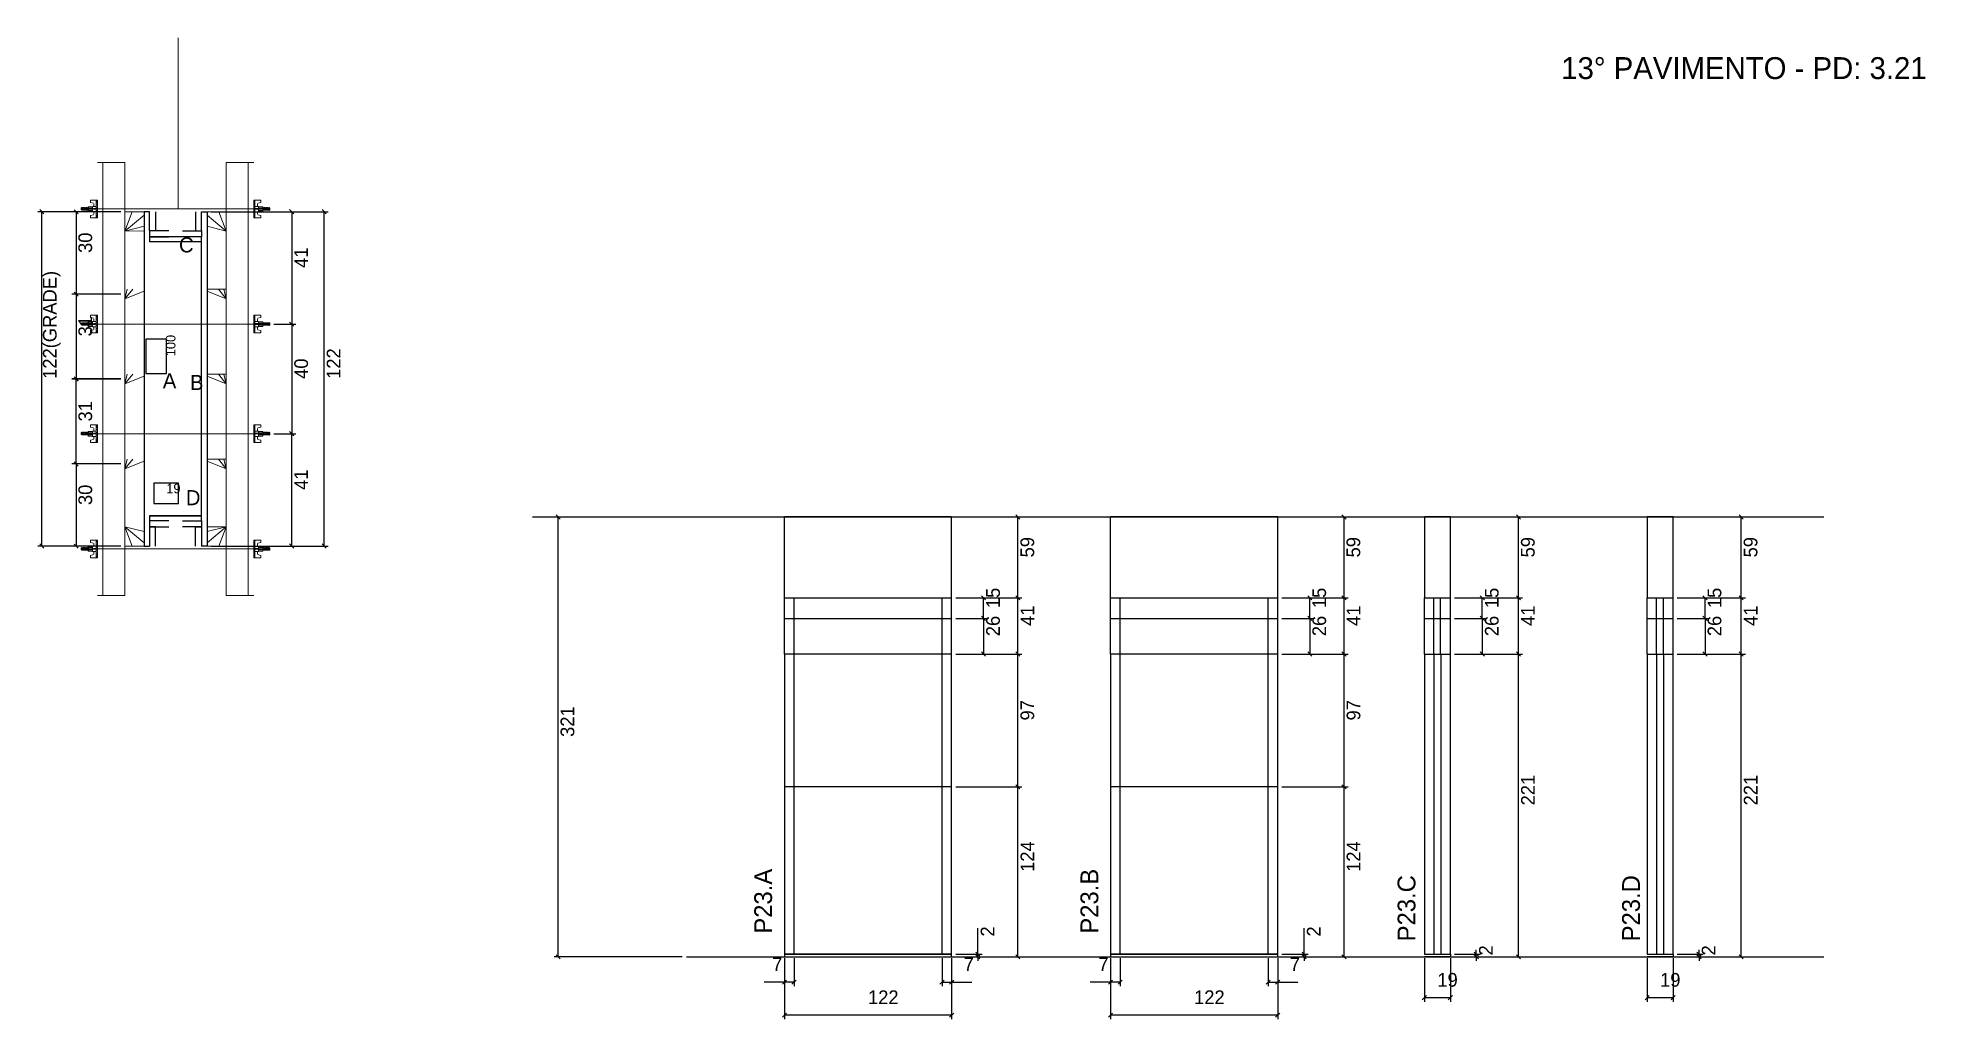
# Model space of a CAD drawing. Header units: metres. Extents: x 7653 to 9030, y 6399 to 7116.
import ezdxf

# ---------------------------------------------------------------- set-up
doc = ezdxf.new("R2010")
doc.units = ezdxf.units.M
for name, color, linetype in [('CHAPA', 7, 'Continuous'), ('COTA', 7, 'Continuous'), ('Hachura', 7, 'Continuous'), ('Madeira', 7, 'Continuous'), ('NIVEL 2° PAV.', 7, 'Continuous'), ('NOMENCLATURA', 7, 'Continuous'), ('Nível', 7, 'Continuous'), ('Painéis', 7, 'Continuous'), ('Perfil Metálico', 7, 'Continuous'), ('SARR_2.2x7', 7, 'Continuous'), ('SARRAFO', 7, 'Continuous'), ('Texto Seção', 7, 'Continuous'), ('TEXTO_GERAL', 7, 'Continuous')]:
    doc.layers.add(name, color=color, linetype=linetype)

msp = doc.modelspace()

# ---------------------------------------------------------------- texts
at = {"layer": 'COTA', "color": 241, "lineweight": 25}
for s, p in [('30', (7692.8, 6958.6)), ('41', (7850.3, 6947.7)), ('122(GRADE)', (7666.9, 6866.7)), ('31', (7692.8, 6897.7)), ('122', (7874, 6866.7)), ('40', (7850.3, 6866.7)), ('31', (7692.8, 6835.6)), ('41', (7850.3, 6785.7)), ('30', (7692.8, 6774.6))]:
    msp.add_text(s, height=10, rotation=90, dxfattribs=at).set_placement(p)
at = {"layer": 'COTA', "color": 1, "lineweight": 25}
msp.add_text('100', height=7, rotation=90, dxfattribs=at).set_placement((7753.6, 6883.2))
msp.add_text('19', height=7, dxfattribs=at).set_placement((7746.9, 6783.2))
at = {"layer": 'COTA', "color": 240, "lineweight": 25}
for s, p in [('59', (8380.1, 6736.4)), ('59', (8618, 6736.4)), ('59', (8745.3, 6736.4)), ('59', (8907.8, 6736.4)), ('97', (8380.1, 6617.4)), ('97', (8618.1, 6617.4)), ('221', (8745.4, 6555.4)), ('221', (8907.9, 6555.4)), ('124', (8380.2, 6506.9)), ('124', (8618.1, 6506.9)), ('2', (8351.1, 6459.7)), ('2', (8589.1, 6459.7)), ('2', (8714.7, 6445.9)), ('2', (8877.2, 6445.9))]:
    msp.add_text(s, height=10, rotation=90, dxfattribs=at).set_placement(p)
for s, p in [('7', (8189, 6434.5)), ('7', (8328.7, 6434.5)), ('7', (8427, 6434.5)), ('7', (8566.7, 6434.5)), ('19', (8674.3, 6423.1)), ('19', (8836.8, 6423.1)), ('122', (8258.9, 6410.4)), ('122', (8496.8, 6410.4))]:
    msp.add_text(s, height=10, dxfattribs=at).set_placement(p)
at = {"layer": 'NIVEL 2° PAV.', "color": 240, "lineweight": 25}
msp.add_text('321', height=10, rotation=90, dxfattribs=at).set_placement((8044.6, 6605.4))
at = {"layer": 'NOMENCLATURA', "color": 2, "lineweight": 25}
msp.add_text('13° PAVIMENTO - PD: 3.21', height=16, dxfattribs=at).set_placement((8764.7, 7085.5))
at = {"layer": 'Painéis', "color": 240, "lineweight": 25}
for s, p in [('15', (8355.1, 6699.4)), ('15', (8593.1, 6699.4)), ('15', (8719, 6699.4)), ('15', (8881.5, 6699.4)), ('26', (8355.1, 6678.9)), ('41', (8380.2, 6686.4)), ('26', (8593.1, 6678.9)), ('41', (8618.1, 6686.4)), ('26', (8719, 6678.9)), ('41', (8745.4, 6686.4)), ('26', (8881.5, 6678.9)), ('41', (8907.9, 6686.4))]:
    msp.add_text(s, height=10, rotation=90, dxfattribs=at).set_placement(p)
at = {"layer": 'Texto Seção', "color": 7, "lineweight": 15}
for s, p in [('P23.A', (8188.9, 6461.8)), ('P23.B', (8426.9, 6461.8)), ('P23.C', (8658.3, 6456.2)), ('P23.D', (8822.1, 6456.2))]:
    msp.add_text(s, height=13, rotation=90, dxfattribs=at).set_placement(p)
at = {"layer": 'TEXTO_GERAL', "color": 7, "lineweight": 25}
for s, p in [('C', (7756.2, 6959)), ('A', (7744.4, 6859.8)), ('B', (7764.2, 6858.6)), ('D', (7761.2, 6774.5))]:
    msp.add_text(s, height=11, dxfattribs=at).set_placement(p)

# ---------------------------------------------------------------- linework, layer by layer
at = {"layer": 'CHAPA', "color": 1, "lineweight": 25}
for points in [[(7734.7, 6988.7), (7730.7, 6988.7), (7730.7, 6744.7), (7734.7, 6744.7)], [(7734.7, 6988.7), (7730.7, 6988.7), (7730.7, 6744.7), (7734.7, 6744.7)], [(7772.7, 6988.7), (7776.7, 6988.7), (7776.7, 6744.7), (7772.7, 6744.7)], [(7772.7, 6988.7), (7776.7, 6988.7), (7776.7, 6744.7), (7772.7, 6744.7)], [(7772.7, 6966.7), (7772.7, 6970.3), (7734.7, 6970.3), (7734.7, 6966.7)], [(7772.7, 6966.7), (7772.7, 6970.3), (7734.7, 6970.3), (7734.7, 6966.7)], [(7772.7, 6763.1), (7772.7, 6766.7), (7734.7, 6766.7), (7734.7, 6763.1)], [(7772.7, 6763.1), (7772.7, 6766.7), (7734.7, 6766.7), (7734.7, 6763.1)]]:
    msp.add_lwpolyline(points, dxfattribs=at)
at = {"layer": 'COTA', "color": 241, "lineweight": 25}
for p, q in [((7713.7, 6988.7), (7653.1, 6988.7)), ((7656.1, 6744.7), (7656.1, 6988.7)), ((7713.7, 6988.6), (7678.1, 6988.6)), ((7681.1, 6988.6), (7681.1, 6928.6)), ((7779.7, 6988.7), (7865.1, 6988.7)), ((7813.7, 6988.7), (7841.4, 6988.7)), ((7838.4, 6988.7), (7838.4, 6906.7)), ((7862.1, 6744.7), (7862.1, 6988.7)), ((7713.7, 6928.6), (7678.1, 6928.6)), ((7713.7, 6928.6), (7678.1, 6928.6)), ((7681.1, 6928.6), (7681.1, 6866.7)), ((7825.5, 6906.7), (7841.4, 6906.7)), ((7825.5, 6906.7), (7841.4, 6906.7)), ((7838.4, 6906.7), (7838.4, 6826.7)), ((7713.7, 6866.7), (7678.1, 6866.7)), ((7713.7, 6866.6), (7678.1, 6866.6)), ((7681.1, 6804.6), (7681.1, 6866.6)), ((7825.5, 6826.7), (7841.4, 6826.7)), ((7825.5, 6826.7), (7841.4, 6826.7)), ((7838.4, 6744.7), (7838.4, 6826.7)), ((7713.7, 6804.6), (7678.1, 6804.6)), ((7713.7, 6804.6), (7678.1, 6804.6)), ((7681.1, 6804.6), (7681.1, 6744.6)), ((8197.9, 6706.9), (8197.9, 6765.9)), ((8319.9, 6765.9), (8197.9, 6765.9)), ((8319.9, 6706.9), (8319.9, 6765.9)), ((8557.8, 6765.9), (8435.8, 6765.9)), ((8435.8, 6706.9), (8435.8, 6765.9)), ((8557.8, 6706.9), (8557.8, 6765.9)), ((7713.7, 6744.7), (7653.1, 6744.7)), ((7713.7, 6744.6), (7678.1, 6744.6)), ((7779.7, 6744.7), (7865.1, 6744.7)), ((7813.7, 6744.7), (7841.4, 6744.7))]:
    msp.add_line(p, q, dxfattribs=at)
at = {"layer": 'COTA', "color": 0, "lineweight": 25}
for p, q in [((7657.6, 6987.2), (7654.6, 6990.2)), ((7682.6, 6987.1), (7679.6, 6990.1)), ((7839.9, 6987.2), (7836.9, 6990.2)), ((7863.6, 6987.2), (7860.6, 6990.2)), ((7679.6, 6930.1), (7682.6, 6927.1)), ((7682.6, 6927.1), (7679.6, 6930.1)), ((7836.9, 6908.2), (7839.9, 6905.2)), ((7839.9, 6905.2), (7836.9, 6908.2)), ((7679.6, 6868.2), (7682.6, 6865.2)), ((7682.6, 6865.1), (7679.6, 6868.1)), ((7839.9, 6825.2), (7836.9, 6828.2)), ((7836.9, 6828.2), (7839.9, 6825.2)), ((7682.6, 6803.1), (7679.6, 6806.1)), ((7679.6, 6806.1), (7682.6, 6803.1)), ((8369.7, 6764.4), (8366.7, 6767.4)), ((8607.7, 6764.4), (8604.7, 6767.4)), ((8735, 6764.4), (8732, 6767.4)), ((8897.5, 6764.4), (8894.5, 6767.4)), ((7654.6, 6746.2), (7657.6, 6743.2)), ((7679.6, 6746.1), (7682.6, 6743.1)), ((7836.9, 6746.2), (7839.9, 6743.2)), ((7860.6, 6746.2), (7863.6, 6743.2)), ((8366.7, 6708.4), (8369.7, 6705.4)), ((8604.7, 6708.4), (8607.7, 6705.4)), ((8732, 6708.4), (8735, 6705.4)), ((8894.5, 6708.4), (8897.5, 6705.4)), ((8369.7, 6664.4), (8366.7, 6667.4)), ((8607.7, 6664.4), (8604.7, 6667.4)), ((8735, 6664.4), (8732, 6667.4)), ((8897.5, 6664.4), (8894.5, 6667.4)), ((8369.7, 6567.4), (8366.7, 6570.4)), ((8366.7, 6570.4), (8369.7, 6567.4)), ((8607.7, 6567.4), (8604.7, 6570.4)), ((8604.7, 6570.4), (8607.7, 6567.4)), ((8337.6, 6448.4), (8340.6, 6445.4)), ((8340.6, 6443.4), (8337.6, 6446.4)), ((8366.7, 6446.4), (8369.7, 6443.4)), ((8575.6, 6448.4), (8578.6, 6445.4)), ((8578.6, 6443.4), (8575.6, 6446.4)), ((8604.7, 6446.4), (8607.7, 6443.4)), ((8701.2, 6448.4), (8704.2, 6445.4)), ((8704.2, 6443.4), (8701.2, 6446.4)), ((8732, 6446.4), (8735, 6443.4)), ((8863.7, 6448.4), (8866.7, 6445.4)), ((8866.7, 6443.4), (8863.7, 6446.4)), ((8894.5, 6446.4), (8897.5, 6443.4)), ((8199.4, 6427.9), (8196.4, 6424.9)), ((8203.4, 6424.9), (8206.4, 6427.9)), ((8314.4, 6427.9), (8311.4, 6424.9)), ((8318.4, 6424.9), (8321.4, 6427.9)), ((8437.3, 6427.9), (8434.3, 6424.9)), ((8441.3, 6424.9), (8444.3, 6427.9)), ((8552.3, 6427.9), (8549.3, 6424.9)), ((8556.3, 6424.9), (8559.3, 6427.9)), ((8199.4, 6403.8), (8196.4, 6400.8)), ((8318.4, 6400.8), (8321.4, 6403.8)), ((8437.3, 6403.8), (8434.3, 6400.8)), ((8556.3, 6400.8), (8559.3, 6403.8)), ((8666.3, 6416.6), (8663.3, 6413.6)), ((8682.3, 6413.6), (8685.3, 6416.6)), ((8828.8, 6416.6), (8825.8, 6413.6)), ((8844.8, 6413.6), (8847.8, 6416.6))]:
    msp.add_line(p, q, dxfattribs=at)
at = {"layer": 'COTA', "color": 180, "lineweight": 25}
for p, q in [((7747.1, 6895.7), (7732.1, 6895.7)), ((7732.1, 6895.7), (7732.1, 6870.7)), ((7747.1, 6870.7), (7747.1, 6895.7)), ((7732.1, 6870.7), (7747.1, 6870.7)), ((7755.9, 6790.7), (7737.9, 6790.7)), ((7737.9, 6790.7), (7737.9, 6775.7)), ((7755.9, 6775.7), (7755.9, 6790.7)), ((7737.9, 6775.7), (7755.9, 6775.7))]:
    msp.add_line(p, q, dxfattribs=at)
at = {"layer": 'COTA', "color": 4, "lineweight": 25}
for p, q in [((8322.9, 6765.9), (8371.2, 6765.9)), ((8368.2, 6706.9), (8368.2, 6765.9)), ((8560.8, 6765.9), (8609.2, 6765.9)), ((8606.2, 6706.9), (8606.2, 6765.9)), ((8686.8, 6765.9), (8736.5, 6765.9)), ((8733.5, 6706.9), (8733.5, 6765.9)), ((8849.3, 6765.9), (8899, 6765.9)), ((8896, 6706.9), (8896, 6765.9)), ((8322.9, 6706.9), (8371.2, 6706.9)), ((8560.8, 6706.9), (8609.2, 6706.9)), ((8686.8, 6706.9), (8736.5, 6706.9)), ((8849.3, 6706.9), (8899, 6706.9)), ((8322.9, 6665.9), (8371.2, 6665.9)), ((8368.2, 6568.9), (8368.2, 6665.9)), ((8560.8, 6665.9), (8609.2, 6665.9)), ((8606.2, 6568.9), (8606.2, 6665.9)), ((8686.8, 6665.9), (8736.5, 6665.9)), ((8733.5, 6444.9), (8733.5, 6665.9)), ((8849.3, 6665.9), (8899, 6665.9)), ((8896, 6444.9), (8896, 6665.9)), ((8322.9, 6568.9), (8371.2, 6568.9)), ((8360.7, 6568.9), (8371.2, 6568.9)), ((8368.2, 6444.9), (8368.2, 6568.9)), ((8560.8, 6568.9), (8609.2, 6568.9)), ((8598.7, 6568.9), (8609.2, 6568.9)), ((8606.2, 6444.9), (8606.2, 6568.9)), ((8339.1, 6446.9), (8339.1, 6465.8)), ((8577.1, 6446.9), (8577.1, 6465.8)), ((8322.9, 6446.9), (8342.1, 6446.9)), ((8339.1, 6444.9), (8339.1, 6446.9)), ((8560.8, 6446.9), (8580.1, 6446.9)), ((8577.1, 6444.9), (8577.1, 6446.9)), ((8686.8, 6446.9), (8705.7, 6446.9)), ((8702.7, 6446.9), (8702.7, 6449.9)), ((8702.7, 6444.9), (8702.7, 6446.9)), ((8849.3, 6446.9), (8868.2, 6446.9)), ((8865.2, 6446.9), (8865.2, 6449.9)), ((8865.2, 6444.9), (8865.2, 6446.9)), ((8197.9, 6443.9), (8197.9, 6399.3)), ((8197.9, 6441.9), (8197.9, 6423.4)), ((8204.9, 6443.9), (8204.9, 6423.4)), ((8312.9, 6443.9), (8312.9, 6423.4)), ((8319.9, 6443.9), (8319.9, 6399.3)), ((8319.9, 6441.9), (8319.9, 6423.4)), ((8322.9, 6444.9), (8342.1, 6444.9)), ((8322.9, 6444.9), (8371.2, 6444.9)), ((8339.1, 6444.9), (8339.1, 6441.9)), ((8435.8, 6443.9), (8435.8, 6399.3)), ((8435.8, 6441.9), (8435.8, 6423.4)), ((8442.8, 6443.9), (8442.8, 6423.4)), ((8550.8, 6443.9), (8550.8, 6423.4)), ((8557.8, 6443.9), (8557.8, 6399.3)), ((8557.8, 6441.9), (8557.8, 6423.4)), ((8560.8, 6444.9), (8580.1, 6444.9)), ((8560.8, 6444.9), (8609.2, 6444.9)), ((8577.1, 6444.9), (8577.1, 6441.9)), ((8664.8, 6443.9), (8664.8, 6412.1)), ((8683.8, 6443.9), (8683.8, 6412.1)), ((8686.8, 6444.9), (8705.7, 6444.9)), ((8686.8, 6444.9), (8736.5, 6444.9)), ((8702.7, 6444.9), (8702.7, 6441.9)), ((8827.3, 6443.9), (8827.3, 6412.1)), ((8846.3, 6443.9), (8846.3, 6412.1)), ((8849.3, 6444.9), (8868.2, 6444.9)), ((8849.3, 6444.9), (8899, 6444.9)), ((8865.2, 6444.9), (8865.2, 6441.9)), ((8197.9, 6426.4), (8183.1, 6426.4)), ((8204.9, 6426.4), (8197.9, 6426.4)), ((8312.9, 6426.4), (8319.9, 6426.4)), ((8319.9, 6426.4), (8334.6, 6426.4)), ((8435.8, 6426.4), (8421.1, 6426.4)), ((8442.8, 6426.4), (8435.8, 6426.4)), ((8550.8, 6426.4), (8557.8, 6426.4)), ((8557.8, 6426.4), (8572.5, 6426.4)), ((8664.8, 6415.1), (8683.8, 6415.1)), ((8827.3, 6415.1), (8846.3, 6415.1)), ((8319.9, 6402.3), (8197.9, 6402.3)), ((8557.8, 6402.3), (8435.8, 6402.3))]:
    msp.add_line(p, q, dxfattribs=at)
at = {"layer": 'COTA', "color": 241, "lineweight": 25}
for points in [[(8683.8, 6706.9), (8683.8, 6765.9), (8664.8, 6765.9), (8664.8, 6706.9)], [(8846.3, 6706.9), (8846.3, 6765.9), (8827.3, 6765.9), (8827.3, 6706.9)]]:
    msp.add_lwpolyline(points, dxfattribs=at)
at = {"layer": 'Hachura', "color": 0, "lineweight": 9}
for p, q in [((7691.5, 6997.1), (7691.5, 6995.4)), ((7696.7, 6997.1), (7691.6, 6997.1)), ((7695.8, 6997.1), (7695.8, 6984.2)), ((7695.8, 6997.1), (7695.8, 6992)), ((7695.8, 6997), (7696.7, 6997)), ((7695.8, 6996.8), (7696.7, 6996.8)), ((7695.8, 6996.4), (7696.7, 6996.4)), ((7695.8, 6996), (7696.7, 6996)), ((7696.7, 6984.2), (7696.7, 6997.1)), ((7810.7, 6984.2), (7810.7, 6997.1)), ((7810.7, 6997.1), (7815.8, 6997.1)), ((7811.6, 6997), (7810.7, 6997)), ((7811.6, 6996.8), (7810.7, 6996.8)), ((7811.6, 6996.4), (7810.7, 6996.4)), ((7811.6, 6996), (7810.7, 6996)), ((7811.6, 6997.1), (7811.6, 6984.2)), ((7811.6, 6997.1), (7811.6, 6992)), ((7815.9, 6997.1), (7815.9, 6995.4)), ((7685.2, 6991.7), (7684.9, 6991.4)), ((7684.9, 6991.4), (7684.9, 6990.1)), ((7685.2, 6989.8), (7684.9, 6990.1)), ((7685.5, 6991.7), (7685.2, 6991.7)), ((7685.2, 6989.8), (7685.2, 6991.7)), ((7685.9, 6989.8), (7685.2, 6991)), ((7685.8, 6989.7), (7685.2, 6990.8)), ((7685.2, 6990.3), (7685.6, 6989.6)), ((7685.2, 6990), (7685.3, 6989.8)), ((7685.5, 6991.7), (7686.5, 6989.8)), ((7685.5, 6991.7), (7686.5, 6989.8)), ((7685.6, 6991.8), (7686.7, 6989.6)), ((7686.9, 6989.7), (7685.9, 6991.8)), ((7685.9, 6989.8), (7686.5, 6989.8)), ((7686.7, 6991.7), (7686.1, 6991.7)), ((7687, 6989.8), (7686.1, 6991.7)), ((7686.7, 6991.7), (7687.7, 6989.8)), ((7686.8, 6991.8), (7687.9, 6989.6)), ((7688.1, 6989.7), (7687, 6991.8)), ((7687.7, 6989.8), (7687, 6989.8)), ((7687.9, 6991.7), (7687.2, 6991.7)), ((7688.2, 6989.8), (7687.2, 6991.7)), ((7687.4, 6991.7), (7687.2, 6991.7)), ((7687.9, 6991.7), (7688.8, 6989.8)), ((7688, 6991.8), (7689, 6989.6)), ((7689.3, 6989.7), (7688.2, 6991.8)), ((7688.4, 6989.8), (7688.2, 6989.8)), ((7689, 6991.7), (7688.4, 6991.7)), ((7689.3, 6989.8), (7688.4, 6991.7)), ((7688.4, 6989.8), (7688.8, 6989.8)), ((7689, 6991.7), (7690, 6989.8)), ((7689.3, 6989.8), (7690, 6989.8)), ((7690, 6990.5), (7689.4, 6991.8)), ((7690, 6990.8), (7689.5, 6991.7)), ((7690, 6991.7), (7689.5, 6991.7)), ((7690, 6989), (7690, 6992.3)), ((7690, 6992.3), (7693.2, 6992.3)), ((7690, 6991.3), (7693.2, 6991.3)), ((7690, 6989.8), (7693.2, 6989.8)), ((7693.2, 6989), (7690, 6989)), ((7690.1, 6989), (7690.1, 6992.3)), ((7691.5, 6995.4), (7693.7, 6994.9)), ((7691.5, 6985.9), (7693.7, 6986.5)), ((7691.5, 6984.2), (7691.5, 6985.9)), ((7695.8, 6984.2), (7691.5, 6984.2)), ((7693.2, 6992.6), (7693.2, 6988.7)), ((7695.8, 6992.6), (7693.2, 6992.6)), ((7693.2, 6988.7), (7693.2, 6989)), ((7693.2, 6988.7), (7693.2, 6989)), ((7693.2, 6988.7), (7695.8, 6988.7)), ((7695.8, 6991), (7693.8, 6991)), ((7693.8, 6990.5), (7695.8, 6990.5)), ((7694, 6994.5), (7694, 6992.6)), ((7694, 6986.8), (7694, 6988.7)), ((7695.8, 6995.1), (7696.7, 6995.1)), ((7695.8, 6993.7), (7696.7, 6993.7)), ((7695.8, 6990.7), (7695.8, 6992.6)), ((7695.8, 6992), (7695.8, 6991.3)), ((7695.8, 6990.7), (7696.7, 6990.7)), ((7695.8, 6987.6), (7696.7, 6987.6)), ((7695.8, 6986.2), (7696.7, 6986.2)), ((7695.8, 6985.4), (7696.7, 6985.4)), ((7695.8, 6984.9), (7696.7, 6984.9)), ((7695.8, 6984.6), (7696.7, 6984.6)), ((7695.8, 6984.3), (7696.7, 6984.3)), ((7695.8, 6984.2), (7696.7, 6984.2)), ((7696.1, 6991.6), (7695.9, 6991.6)), ((7695.9, 6989.7), (7696.4, 6989.7)), ((7696.5, 6991.6), (7696.1, 6991.6)), ((7696.7, 6985.2), (7696.7, 6993)), ((7811.6, 6995.1), (7810.7, 6995.1)), ((7811.6, 6993.7), (7810.7, 6993.7)), ((7810.7, 6985.2), (7810.7, 6993)), ((7811.6, 6990.7), (7810.7, 6990.7)), ((7811.6, 6987.6), (7810.7, 6987.6)), ((7811.6, 6986.2), (7810.7, 6986.2)), ((7811.6, 6985.4), (7810.7, 6985.4)), ((7811.6, 6984.9), (7810.7, 6984.9)), ((7811.6, 6984.6), (7810.7, 6984.6)), ((7811.6, 6984.3), (7810.7, 6984.3)), ((7811.6, 6984.2), (7810.7, 6984.2)), ((7810.8, 6991.6), (7811.3, 6991.6)), ((7811.5, 6989.7), (7811, 6989.7)), ((7811.3, 6991.6), (7811.5, 6991.6)), ((7811.6, 6990.7), (7811.6, 6992.6)), ((7811.6, 6992.6), (7814.2, 6992.6)), ((7811.6, 6992), (7811.6, 6991.3)), ((7811.6, 6991), (7813.6, 6991)), ((7813.6, 6990.5), (7811.6, 6990.5)), ((7814.2, 6988.7), (7811.6, 6988.7)), ((7811.6, 6984.2), (7815.9, 6984.2)), ((7813.4, 6994.5), (7813.4, 6992.6)), ((7813.4, 6986.8), (7813.4, 6988.7)), ((7815.9, 6995.4), (7813.6, 6994.9)), ((7815.9, 6985.9), (7813.6, 6986.5)), ((7814.2, 6992.6), (7814.2, 6988.7)), ((7817.4, 6992.3), (7814.2, 6992.3)), ((7817.4, 6991.3), (7814.2, 6991.3)), ((7817.4, 6989.8), (7814.2, 6989.8)), ((7814.2, 6989), (7817.4, 6989)), ((7814.2, 6988.7), (7814.2, 6989)), ((7814.2, 6988.7), (7814.2, 6989)), ((7815.9, 6984.2), (7815.9, 6985.9)), ((7817.3, 6989), (7817.3, 6992.3)), ((7817.4, 6989), (7817.4, 6992.3)), ((7817.4, 6990.5), (7818, 6991.8)), ((7818.4, 6991.7), (7817.4, 6989.8)), ((7817.4, 6990.8), (7817.9, 6991.7)), ((7817.4, 6991.7), (7817.9, 6991.7)), ((7818, 6989.8), (7817.4, 6989.8)), ((7818, 6989.8), (7819, 6991.7)), ((7818.1, 6989.7), (7819.2, 6991.8)), ((7819.4, 6991.8), (7818.4, 6989.6)), ((7818.4, 6991.7), (7819, 6991.7)), ((7819.5, 6991.7), (7818.6, 6989.8)), ((7819, 6989.8), (7818.6, 6989.8)), ((7819, 6989.8), (7819.2, 6989.8)), ((7819.2, 6989.8), (7820.2, 6991.7)), ((7819.3, 6989.7), (7820.4, 6991.8)), ((7820.6, 6991.8), (7819.5, 6989.6)), ((7819.5, 6991.7), (7820.2, 6991.7)), ((7820.7, 6991.7), (7819.7, 6989.8)), ((7819.7, 6989.8), (7820.4, 6989.8)), ((7820, 6991.7), (7820.2, 6991.7)), ((7820.4, 6989.7), (7821.5, 6991.8)), ((7820.4, 6989.8), (7821.3, 6991.7)), ((7821.8, 6991.8), (7820.7, 6989.6)), ((7820.7, 6991.7), (7821.3, 6991.7)), ((7821.9, 6991.7), (7820.9, 6989.8)), ((7821.9, 6991.7), (7820.9, 6989.8)), ((7821.5, 6989.8), (7820.9, 6989.8)), ((7821.5, 6989.8), (7822.2, 6991)), ((7821.6, 6989.7), (7822.2, 6990.8)), ((7822.2, 6990.3), (7821.8, 6989.6)), ((7821.9, 6991.7), (7822.2, 6991.7)), ((7822.2, 6990), (7822, 6989.8)), ((7822.2, 6991.7), (7822.5, 6991.4)), ((7822.2, 6989.8), (7822.2, 6991.7)), ((7822.2, 6989.8), (7822.5, 6990.1)), ((7822.5, 6991.4), (7822.5, 6990.1)), ((7685.2, 6907.7), (7684.9, 6907.4)), ((7684.9, 6907.4), (7684.9, 6906.1)), ((7685.2, 6905.8), (7684.9, 6906.1)), ((7685.5, 6907.7), (7685.2, 6907.7)), ((7685.2, 6905.8), (7685.2, 6907.7)), ((7685.9, 6905.8), (7685.2, 6907)), ((7685.8, 6905.7), (7685.2, 6906.8)), ((7685.2, 6906.3), (7685.6, 6905.6)), ((7685.2, 6906), (7685.3, 6905.8)), ((7685.5, 6907.7), (7686.5, 6905.8)), ((7685.5, 6907.7), (7686.5, 6905.8)), ((7685.6, 6907.8), (7686.7, 6905.6)), ((7686.9, 6905.7), (7685.9, 6907.8)), ((7685.9, 6905.8), (7686.5, 6905.8)), ((7686.7, 6907.7), (7686.1, 6907.7)), ((7687, 6905.8), (7686.1, 6907.7)), ((7686.7, 6907.7), (7687.7, 6905.8)), ((7686.8, 6907.8), (7687.9, 6905.6)), ((7688.1, 6905.7), (7687, 6907.8)), ((7687.7, 6905.8), (7687, 6905.8)), ((7687.9, 6907.7), (7687.2, 6907.7)), ((7688.2, 6905.8), (7687.2, 6907.7)), ((7687.4, 6907.7), (7687.2, 6907.7)), ((7687.9, 6907.7), (7688.8, 6905.8)), ((7688, 6907.8), (7689, 6905.6)), ((7689.3, 6905.7), (7688.2, 6907.8)), ((7688.4, 6905.8), (7688.2, 6905.8)), ((7689, 6907.7), (7688.4, 6907.7)), ((7689.3, 6905.8), (7688.4, 6907.7)), ((7688.4, 6905.8), (7688.8, 6905.8)), ((7689, 6907.7), (7690, 6905.8)), ((7689.3, 6905.8), (7690, 6905.8)), ((7690, 6906.5), (7689.4, 6907.8)), ((7690, 6906.8), (7689.5, 6907.7)), ((7690, 6907.7), (7689.5, 6907.7)), ((7690, 6905), (7690, 6908.3)), ((7690, 6908.3), (7693.2, 6908.3)), ((7690, 6907.3), (7693.2, 6907.3)), ((7690, 6905.8), (7693.2, 6905.8)), ((7693.2, 6905), (7690, 6905)), ((7690.1, 6905), (7690.1, 6908.3)), ((7691.5, 6913.1), (7691.5, 6911.4)), ((7691.5, 6911.4), (7693.7, 6910.9)), ((7691.5, 6901.9), (7693.7, 6902.5)), ((7691.5, 6900.2), (7691.5, 6901.9)), ((7695.8, 6900.2), (7691.5, 6900.2)), ((7696.7, 6913.1), (7691.6, 6913.1)), ((7693.2, 6908.6), (7693.2, 6904.7)), ((7695.8, 6908.6), (7693.2, 6908.6)), ((7693.2, 6904.7), (7693.2, 6905)), ((7693.2, 6904.7), (7693.2, 6905)), ((7693.2, 6904.7), (7695.8, 6904.7)), ((7695.8, 6907), (7693.8, 6907)), ((7693.8, 6906.5), (7695.8, 6906.5)), ((7694, 6910.5), (7694, 6908.6)), ((7694, 6902.8), (7694, 6904.7)), ((7695.8, 6913.1), (7695.8, 6900.2)), ((7695.8, 6913.1), (7695.8, 6908)), ((7695.8, 6913), (7696.7, 6913)), ((7695.8, 6912.8), (7696.7, 6912.8)), ((7695.8, 6912.4), (7696.7, 6912.4)), ((7695.8, 6912), (7696.7, 6912)), ((7695.8, 6911.1), (7696.7, 6911.1)), ((7695.8, 6909.7), (7696.7, 6909.7)), ((7695.8, 6906.7), (7695.8, 6908.6)), ((7695.8, 6908), (7695.8, 6907.3)), ((7695.8, 6906.7), (7696.7, 6906.7)), ((7695.8, 6903.6), (7696.7, 6903.6)), ((7695.8, 6902.2), (7696.7, 6902.2)), ((7695.8, 6901.4), (7696.7, 6901.4)), ((7695.8, 6900.9), (7696.7, 6900.9)), ((7695.8, 6900.6), (7696.7, 6900.6)), ((7695.8, 6900.3), (7696.7, 6900.3)), ((7695.8, 6900.2), (7696.7, 6900.2)), ((7696.1, 6907.6), (7695.9, 6907.6)), ((7695.9, 6905.7), (7696.4, 6905.7)), ((7696.5, 6907.6), (7696.1, 6907.6)), ((7696.7, 6900.2), (7696.7, 6913.1)), ((7696.7, 6901.2), (7696.7, 6909)), ((7810.7, 6900.2), (7810.7, 6913.1)), ((7810.7, 6913.1), (7815.8, 6913.1)), ((7811.6, 6913), (7810.7, 6913)), ((7811.6, 6912.8), (7810.7, 6912.8)), ((7811.6, 6912.4), (7810.7, 6912.4)), ((7811.6, 6912), (7810.7, 6912)), ((7811.6, 6911.1), (7810.7, 6911.1)), ((7811.6, 6909.7), (7810.7, 6909.7)), ((7810.7, 6901.2), (7810.7, 6909)), ((7811.6, 6906.7), (7810.7, 6906.7)), ((7811.6, 6903.6), (7810.7, 6903.6)), ((7811.6, 6902.2), (7810.7, 6902.2)), ((7811.6, 6901.4), (7810.7, 6901.4)), ((7811.6, 6900.9), (7810.7, 6900.9)), ((7811.6, 6900.6), (7810.7, 6900.6)), ((7811.6, 6900.3), (7810.7, 6900.3)), ((7811.6, 6900.2), (7810.7, 6900.2)), ((7810.8, 6907.6), (7811.3, 6907.6)), ((7811.5, 6905.7), (7811, 6905.7)), ((7811.3, 6907.6), (7811.5, 6907.6)), ((7811.6, 6913.1), (7811.6, 6900.2)), ((7811.6, 6913.1), (7811.6, 6908)), ((7811.6, 6906.7), (7811.6, 6908.6)), ((7811.6, 6908.6), (7814.2, 6908.6)), ((7811.6, 6908), (7811.6, 6907.3)), ((7811.6, 6907), (7813.6, 6907)), ((7813.6, 6906.5), (7811.6, 6906.5)), ((7814.2, 6904.7), (7811.6, 6904.7)), ((7811.6, 6900.2), (7815.9, 6900.2)), ((7813.4, 6910.5), (7813.4, 6908.6)), ((7813.4, 6902.8), (7813.4, 6904.7)), ((7815.9, 6911.4), (7813.6, 6910.9)), ((7815.9, 6901.9), (7813.6, 6902.5)), ((7814.2, 6908.6), (7814.2, 6904.7)), ((7817.4, 6908.3), (7814.2, 6908.3)), ((7817.4, 6907.3), (7814.2, 6907.3)), ((7817.4, 6905.8), (7814.2, 6905.8)), ((7814.2, 6905), (7817.4, 6905)), ((7814.2, 6904.7), (7814.2, 6905)), ((7814.2, 6904.7), (7814.2, 6905)), ((7815.9, 6913.1), (7815.9, 6911.4)), ((7815.9, 6900.2), (7815.9, 6901.9)), ((7817.3, 6905), (7817.3, 6908.3)), ((7817.4, 6905), (7817.4, 6908.3)), ((7817.4, 6906.5), (7818, 6907.8)), ((7818.4, 6907.7), (7817.4, 6905.8)), ((7817.4, 6906.8), (7817.9, 6907.7)), ((7817.4, 6907.7), (7817.9, 6907.7)), ((7818, 6905.8), (7817.4, 6905.8)), ((7818, 6905.8), (7819, 6907.7)), ((7818.1, 6905.7), (7819.2, 6907.8)), ((7819.4, 6907.8), (7818.4, 6905.6)), ((7818.4, 6907.7), (7819, 6907.7)), ((7819.5, 6907.7), (7818.6, 6905.8)), ((7819, 6905.8), (7818.6, 6905.8)), ((7819, 6905.8), (7819.2, 6905.8)), ((7819.2, 6905.8), (7820.2, 6907.7)), ((7819.3, 6905.7), (7820.4, 6907.8)), ((7820.6, 6907.8), (7819.5, 6905.6)), ((7819.5, 6907.7), (7820.2, 6907.7)), ((7820.7, 6907.7), (7819.7, 6905.8)), ((7819.7, 6905.8), (7820.4, 6905.8)), ((7820, 6907.7), (7820.2, 6907.7)), ((7820.4, 6905.7), (7821.5, 6907.8)), ((7820.4, 6905.8), (7821.3, 6907.7)), ((7821.8, 6907.8), (7820.7, 6905.6)), ((7820.7, 6907.7), (7821.3, 6907.7)), ((7821.9, 6907.7), (7820.9, 6905.8)), ((7821.9, 6907.7), (7820.9, 6905.8)), ((7821.5, 6905.8), (7820.9, 6905.8)), ((7821.5, 6905.8), (7822.2, 6907)), ((7821.6, 6905.7), (7822.2, 6906.8)), ((7822.2, 6906.3), (7821.8, 6905.6)), ((7821.9, 6907.7), (7822.2, 6907.7)), ((7822.2, 6906), (7822, 6905.8)), ((7822.2, 6907.7), (7822.5, 6907.4)), ((7822.2, 6905.8), (7822.2, 6907.7)), ((7822.2, 6905.8), (7822.5, 6906.1)), ((7822.5, 6907.4), (7822.5, 6906.1)), ((7691.5, 6833.1), (7691.5, 6831.4)), ((7691.5, 6831.4), (7693.7, 6830.9)), ((7696.7, 6833.1), (7691.6, 6833.1)), ((7695.8, 6833.1), (7695.8, 6820.2)), ((7695.8, 6833.1), (7695.8, 6828)), ((7695.8, 6833), (7696.7, 6833)), ((7695.8, 6832.8), (7696.7, 6832.8)), ((7695.8, 6832.4), (7696.7, 6832.4)), ((7695.8, 6832), (7696.7, 6832)), ((7695.8, 6831.1), (7696.7, 6831.1)), ((7696.7, 6820.2), (7696.7, 6833.1)), ((7810.7, 6820.2), (7810.7, 6833.1)), ((7810.7, 6833.1), (7815.8, 6833.1)), ((7811.6, 6833), (7810.7, 6833)), ((7811.6, 6832.8), (7810.7, 6832.8)), ((7811.6, 6832.4), (7810.7, 6832.4)), ((7811.6, 6832), (7810.7, 6832)), ((7811.6, 6831.1), (7810.7, 6831.1)), ((7811.6, 6833.1), (7811.6, 6820.2)), ((7811.6, 6833.1), (7811.6, 6828)), ((7815.9, 6831.4), (7813.6, 6830.9)), ((7815.9, 6833.1), (7815.9, 6831.4)), ((7685.2, 6827.7), (7684.9, 6827.4)), ((7684.9, 6827.4), (7684.9, 6826.1)), ((7685.2, 6825.8), (7684.9, 6826.1)), ((7685.5, 6827.7), (7685.2, 6827.7)), ((7685.2, 6825.8), (7685.2, 6827.7)), ((7685.9, 6825.8), (7685.2, 6827)), ((7685.8, 6825.7), (7685.2, 6826.8)), ((7685.2, 6826.3), (7685.6, 6825.6)), ((7685.2, 6826), (7685.3, 6825.8)), ((7685.5, 6827.7), (7686.5, 6825.8)), ((7685.5, 6827.7), (7686.5, 6825.8)), ((7685.6, 6827.8), (7686.7, 6825.6)), ((7686.9, 6825.7), (7685.9, 6827.8)), ((7685.9, 6825.8), (7686.5, 6825.8)), ((7686.7, 6827.7), (7686.1, 6827.7)), ((7687, 6825.8), (7686.1, 6827.7)), ((7686.7, 6827.7), (7687.7, 6825.8)), ((7686.8, 6827.8), (7687.9, 6825.6)), ((7688.1, 6825.7), (7687, 6827.8)), ((7687.7, 6825.8), (7687, 6825.8)), ((7687.9, 6827.7), (7687.2, 6827.7)), ((7688.2, 6825.8), (7687.2, 6827.7)), ((7687.4, 6827.7), (7687.2, 6827.7)), ((7687.9, 6827.7), (7688.8, 6825.8)), ((7688, 6827.8), (7689, 6825.6)), ((7689.3, 6825.7), (7688.2, 6827.8)), ((7688.4, 6825.8), (7688.2, 6825.8)), ((7689, 6827.7), (7688.4, 6827.7)), ((7689.3, 6825.8), (7688.4, 6827.7)), ((7688.4, 6825.8), (7688.8, 6825.8)), ((7689, 6827.7), (7690, 6825.8)), ((7689.3, 6825.8), (7690, 6825.8)), ((7690, 6826.5), (7689.4, 6827.8)), ((7690, 6826.8), (7689.5, 6827.7)), ((7690, 6827.7), (7689.5, 6827.7)), ((7690, 6825), (7690, 6828.3)), ((7690, 6828.3), (7693.2, 6828.3)), ((7690, 6827.3), (7693.2, 6827.3)), ((7690, 6825.8), (7693.2, 6825.8)), ((7693.2, 6825), (7690, 6825)), ((7690.1, 6825), (7690.1, 6828.3)), ((7691.5, 6821.9), (7693.7, 6822.5)), ((7691.5, 6820.2), (7691.5, 6821.9)), ((7695.8, 6820.2), (7691.5, 6820.2)), ((7693.2, 6828.6), (7693.2, 6824.7)), ((7695.8, 6828.6), (7693.2, 6828.6)), ((7693.2, 6824.7), (7693.2, 6825)), ((7693.2, 6824.7), (7693.2, 6825)), ((7693.2, 6824.7), (7695.8, 6824.7)), ((7695.8, 6827), (7693.8, 6827)), ((7693.8, 6826.5), (7695.8, 6826.5)), ((7694, 6830.5), (7694, 6828.6)), ((7694, 6822.8), (7694, 6824.7)), ((7695.8, 6829.7), (7696.7, 6829.7)), ((7695.8, 6826.7), (7695.8, 6828.6)), ((7695.8, 6828), (7695.8, 6827.3)), ((7695.8, 6826.7), (7696.7, 6826.7)), ((7695.8, 6823.6), (7696.7, 6823.6)), ((7695.8, 6822.2), (7696.7, 6822.2)), ((7695.8, 6821.4), (7696.7, 6821.4)), ((7695.8, 6820.9), (7696.7, 6820.9)), ((7695.8, 6820.6), (7696.7, 6820.6)), ((7695.8, 6820.3), (7696.7, 6820.3)), ((7695.8, 6820.2), (7696.7, 6820.2)), ((7696.1, 6827.6), (7695.9, 6827.6)), ((7695.9, 6825.7), (7696.4, 6825.7)), ((7696.5, 6827.6), (7696.1, 6827.6)), ((7696.7, 6821.2), (7696.7, 6829)), ((7811.6, 6829.7), (7810.7, 6829.7)), ((7810.7, 6821.2), (7810.7, 6829)), ((7811.6, 6826.7), (7810.7, 6826.7)), ((7811.6, 6823.6), (7810.7, 6823.6)), ((7811.6, 6822.2), (7810.7, 6822.2)), ((7811.6, 6821.4), (7810.7, 6821.4)), ((7811.6, 6820.9), (7810.7, 6820.9)), ((7811.6, 6820.6), (7810.7, 6820.6)), ((7811.6, 6820.3), (7810.7, 6820.3)), ((7811.6, 6820.2), (7810.7, 6820.2)), ((7810.8, 6827.6), (7811.3, 6827.6)), ((7811.5, 6825.7), (7811, 6825.7)), ((7811.3, 6827.6), (7811.5, 6827.6)), ((7811.6, 6826.7), (7811.6, 6828.6)), ((7811.6, 6828.6), (7814.2, 6828.6)), ((7811.6, 6828), (7811.6, 6827.3)), ((7811.6, 6827), (7813.6, 6827)), ((7813.6, 6826.5), (7811.6, 6826.5)), ((7814.2, 6824.7), (7811.6, 6824.7)), ((7811.6, 6820.2), (7815.9, 6820.2)), ((7813.4, 6830.5), (7813.4, 6828.6)), ((7813.4, 6822.8), (7813.4, 6824.7)), ((7815.9, 6821.9), (7813.6, 6822.5)), ((7814.2, 6828.6), (7814.2, 6824.7)), ((7817.4, 6828.3), (7814.2, 6828.3)), ((7817.4, 6827.3), (7814.2, 6827.3)), ((7817.4, 6825.8), (7814.2, 6825.8)), ((7814.2, 6825), (7817.4, 6825)), ((7814.2, 6824.7), (7814.2, 6825)), ((7814.2, 6824.7), (7814.2, 6825)), ((7815.9, 6820.2), (7815.9, 6821.9)), ((7817.3, 6825), (7817.3, 6828.3)), ((7817.4, 6825), (7817.4, 6828.3)), ((7817.4, 6826.5), (7818, 6827.8)), ((7818.4, 6827.7), (7817.4, 6825.8)), ((7817.4, 6826.8), (7817.9, 6827.7)), ((7817.4, 6827.7), (7817.9, 6827.7)), ((7818, 6825.8), (7817.4, 6825.8)), ((7818, 6825.8), (7819, 6827.7)), ((7818.1, 6825.7), (7819.2, 6827.8)), ((7819.4, 6827.8), (7818.4, 6825.6)), ((7818.4, 6827.7), (7819, 6827.7)), ((7819.5, 6827.7), (7818.6, 6825.8)), ((7819, 6825.8), (7818.6, 6825.8)), ((7819, 6825.8), (7819.2, 6825.8)), ((7819.2, 6825.8), (7820.2, 6827.7)), ((7819.3, 6825.7), (7820.4, 6827.8)), ((7820.6, 6827.8), (7819.5, 6825.6)), ((7819.5, 6827.7), (7820.2, 6827.7)), ((7820.7, 6827.7), (7819.7, 6825.8)), ((7819.7, 6825.8), (7820.4, 6825.8)), ((7820, 6827.7), (7820.2, 6827.7)), ((7820.4, 6825.7), (7821.5, 6827.8)), ((7820.4, 6825.8), (7821.3, 6827.7)), ((7821.8, 6827.8), (7820.7, 6825.6)), ((7820.7, 6827.7), (7821.3, 6827.7)), ((7821.9, 6827.7), (7820.9, 6825.8)), ((7821.9, 6827.7), (7820.9, 6825.8)), ((7821.5, 6825.8), (7820.9, 6825.8)), ((7821.5, 6825.8), (7822.2, 6827)), ((7821.6, 6825.7), (7822.2, 6826.8)), ((7822.2, 6826.3), (7821.8, 6825.6)), ((7821.9, 6827.7), (7822.2, 6827.7)), ((7822.2, 6826), (7822, 6825.8)), ((7822.2, 6827.7), (7822.5, 6827.4)), ((7822.2, 6825.8), (7822.2, 6827.7)), ((7822.2, 6825.8), (7822.5, 6826.1)), ((7822.5, 6827.4), (7822.5, 6826.1)), ((7695.8, 6749.1), (7691.5, 6749.1)), ((7691.5, 6749.1), (7691.5, 6747.4)), ((7695.8, 6736.2), (7695.8, 6749.1)), ((7695.8, 6749.1), (7696.7, 6749.1)), ((7695.8, 6749), (7696.7, 6749)), ((7695.8, 6748.8), (7696.7, 6748.8)), ((7695.8, 6748.4), (7696.7, 6748.4)), ((7695.8, 6748), (7696.7, 6748)), ((7696.7, 6749.1), (7696.7, 6736.2)), ((7696.7, 6748.2), (7696.7, 6740.3)), ((7810.7, 6749.1), (7810.7, 6736.2)), ((7811.6, 6749.1), (7810.7, 6749.1)), ((7811.6, 6749), (7810.7, 6749)), ((7811.6, 6748.8), (7810.7, 6748.8)), ((7811.6, 6748.4), (7810.7, 6748.4)), ((7810.7, 6748.2), (7810.7, 6740.3)), ((7811.6, 6748), (7810.7, 6748)), ((7811.6, 6736.2), (7811.6, 6749.1)), ((7811.6, 6749.1), (7815.9, 6749.1)), ((7815.9, 6749.1), (7815.9, 6747.4)), ((7685.2, 6743.6), (7684.9, 6743.2)), ((7684.9, 6741.9), (7684.9, 6743.2)), ((7685.2, 6741.6), (7684.9, 6741.9)), ((7685.2, 6743), (7685.6, 6743.7)), ((7685.8, 6743.7), (7685.2, 6742.5)), ((7685.2, 6743.3), (7685.3, 6743.6)), ((7685.9, 6743.6), (7685.2, 6742.3)), ((7685.2, 6743.6), (7685.2, 6741.6)), ((7685.5, 6741.6), (7685.2, 6741.6)), ((7685.5, 6741.6), (7686.5, 6743.6)), ((7685.5, 6741.6), (7686.5, 6743.6)), ((7685.6, 6741.6), (7686.7, 6743.7)), ((7686.9, 6743.7), (7685.9, 6741.5)), ((7685.9, 6743.6), (7686.5, 6743.6)), ((7687, 6743.6), (7686.1, 6741.6)), ((7686.7, 6741.6), (7686.1, 6741.6)), ((7686.7, 6741.6), (7687.7, 6743.6)), ((7686.8, 6741.6), (7687.9, 6743.7)), ((7688.1, 6743.7), (7687, 6741.5)), ((7687.7, 6743.6), (7687, 6743.6)), ((7688.2, 6743.6), (7687.2, 6741.6)), ((7687.9, 6741.6), (7687.2, 6741.6)), ((7687.4, 6741.6), (7687.2, 6741.6)), ((7687.9, 6741.6), (7688.8, 6743.6)), ((7688, 6741.6), (7689, 6743.7)), ((7689.3, 6743.7), (7688.2, 6741.5)), ((7688.4, 6743.6), (7688.2, 6743.6)), ((7688.4, 6743.6), (7688.8, 6743.6)), ((7689.3, 6743.6), (7688.4, 6741.6)), ((7689, 6741.6), (7688.4, 6741.6)), ((7689, 6741.6), (7690, 6743.6)), ((7689.3, 6743.6), (7690, 6743.6)), ((7690, 6742.8), (7689.4, 6741.5)), ((7690, 6742.5), (7689.5, 6741.6)), ((7690, 6741.6), (7689.5, 6741.6)), ((7690, 6744.3), (7690, 6741)), ((7693.2, 6744.3), (7690, 6744.3)), ((7690, 6743.6), (7693.2, 6743.6)), ((7690, 6742), (7693.2, 6742)), ((7690, 6741), (7693.2, 6741)), ((7690.1, 6744.3), (7690.1, 6741)), ((7691.5, 6747.4), (7693.7, 6746.8)), ((7691.5, 6737.9), (7693.7, 6738.5)), ((7691.5, 6736.2), (7691.5, 6737.9)), ((7696.7, 6736.2), (7691.6, 6736.2)), ((7693.2, 6740.7), (7693.2, 6744.6)), ((7693.2, 6744.6), (7695.8, 6744.6)), ((7693.2, 6744.6), (7693.2, 6744.3)), ((7693.2, 6744.6), (7693.2, 6744.3)), ((7695.8, 6740.7), (7693.2, 6740.7)), ((7693.8, 6742.9), (7695.8, 6742.9)), ((7695.8, 6742.3), (7693.8, 6742.3)), ((7694, 6746.5), (7694, 6744.6)), ((7694, 6738.8), (7694, 6740.7)), ((7695.8, 6747.1), (7696.7, 6747.1)), ((7695.8, 6745.7), (7696.7, 6745.7)), ((7695.8, 6742.7), (7695.8, 6740.7)), ((7695.8, 6742.7), (7696.7, 6742.7)), ((7695.8, 6741.4), (7695.8, 6742)), ((7695.8, 6736.2), (7695.8, 6741.4)), ((7695.8, 6739.6), (7696.7, 6739.6)), ((7695.8, 6738.2), (7696.7, 6738.2)), ((7695.8, 6737.4), (7696.7, 6737.4)), ((7695.8, 6736.9), (7696.7, 6736.9)), ((7695.8, 6736.6), (7696.7, 6736.6)), ((7695.8, 6736.3), (7696.7, 6736.3)), ((7695.9, 6743.6), (7696.4, 6743.6)), ((7696.1, 6741.7), (7695.9, 6741.7)), ((7696.5, 6741.7), (7696.1, 6741.7)), ((7811.6, 6747.1), (7810.7, 6747.1)), ((7811.6, 6745.7), (7810.7, 6745.7)), ((7811.6, 6742.7), (7810.7, 6742.7)), ((7811.6, 6739.6), (7810.7, 6739.6)), ((7811.6, 6738.2), (7810.7, 6738.2)), ((7811.6, 6737.4), (7810.7, 6737.4)), ((7811.6, 6736.9), (7810.7, 6736.9)), ((7811.6, 6736.6), (7810.7, 6736.6)), ((7811.6, 6736.3), (7810.7, 6736.3)), ((7810.7, 6736.2), (7815.8, 6736.2)), ((7810.8, 6741.7), (7811.3, 6741.7)), ((7811.5, 6743.6), (7811, 6743.6)), ((7811.3, 6741.7), (7811.5, 6741.7)), ((7814.2, 6744.6), (7811.6, 6744.6)), ((7813.6, 6742.9), (7811.6, 6742.9)), ((7811.6, 6742.7), (7811.6, 6740.7)), ((7811.6, 6742.3), (7813.6, 6742.3)), ((7811.6, 6741.4), (7811.6, 6742)), ((7811.6, 6736.2), (7811.6, 6741.4)), ((7811.6, 6740.7), (7814.2, 6740.7)), ((7813.4, 6746.5), (7813.4, 6744.6)), ((7813.4, 6738.8), (7813.4, 6740.7)), ((7815.9, 6747.4), (7813.6, 6746.8)), ((7815.9, 6737.9), (7813.6, 6738.5)), ((7814.2, 6740.7), (7814.2, 6744.6)), ((7814.2, 6744.6), (7814.2, 6744.3)), ((7814.2, 6744.6), (7814.2, 6744.3)), ((7814.2, 6744.3), (7817.4, 6744.3)), ((7817.4, 6743.6), (7814.2, 6743.6)), ((7817.4, 6742), (7814.2, 6742)), ((7817.4, 6741), (7814.2, 6741)), ((7815.9, 6736.2), (7815.9, 6737.9)), ((7817.3, 6744.3), (7817.3, 6741)), ((7817.4, 6744.3), (7817.4, 6741)), ((7818, 6743.6), (7817.4, 6743.6)), ((7818.4, 6741.6), (7817.4, 6743.6)), ((7817.4, 6742.8), (7818, 6741.5)), ((7817.4, 6742.5), (7817.9, 6741.6)), ((7817.4, 6741.6), (7817.9, 6741.6)), ((7818, 6743.6), (7819, 6741.6)), ((7818.1, 6743.7), (7819.2, 6741.5)), ((7819.4, 6741.6), (7818.4, 6743.7)), ((7818.4, 6741.6), (7819, 6741.6)), ((7819, 6743.6), (7818.6, 6743.6)), ((7819.5, 6741.6), (7818.6, 6743.6)), ((7819, 6743.6), (7819.2, 6743.6)), ((7819.2, 6743.6), (7820.2, 6741.6)), ((7819.3, 6743.7), (7820.4, 6741.5)), ((7820.6, 6741.6), (7819.5, 6743.7)), ((7819.5, 6741.6), (7820.2, 6741.6)), ((7819.7, 6743.6), (7820.4, 6743.6)), ((7820.7, 6741.6), (7819.7, 6743.6)), ((7820, 6741.6), (7820.2, 6741.6)), ((7820.4, 6743.7), (7821.5, 6741.5)), ((7820.4, 6743.6), (7821.3, 6741.6)), ((7821.8, 6741.6), (7820.7, 6743.7)), ((7820.7, 6741.6), (7821.3, 6741.6)), ((7821.9, 6741.6), (7820.9, 6743.6)), ((7821.5, 6743.6), (7820.9, 6743.6)), ((7821.9, 6741.6), (7820.9, 6743.6)), ((7821.5, 6743.6), (7822.2, 6742.3)), ((7821.6, 6743.7), (7822.2, 6742.5)), ((7822.2, 6743), (7821.8, 6743.7)), ((7821.9, 6741.6), (7822.2, 6741.6)), ((7822.2, 6743.3), (7822, 6743.6)), ((7822.2, 6743.6), (7822.5, 6743.2)), ((7822.2, 6743.6), (7822.2, 6741.6)), ((7822.2, 6741.6), (7822.5, 6741.9)), ((7822.5, 6741.9), (7822.5, 6743.2))]:
    msp.add_line(p, q, dxfattribs=at)
at = {"layer": 'Hachura', "color": 251, "lineweight": 9}
for p, q in [((7821.5, 6990.7), (7689.7, 6990.7)), ((7821.5, 6906.7), (7689.7, 6906.7)), ((7821.5, 6826.7), (7689.7, 6826.7)), ((7821.5, 6742.7), (7689.7, 6742.7))]:
    msp.add_line(p, q, dxfattribs=at)
at = {"layer": 'Madeira', "color": 126, "lineweight": 18}
for p, q in [((7716.7, 6974.6), (7722.1, 6988.6)), ((7716.7, 6974.6), (7730.7, 6986.2)), ((7790.7, 6974.6), (7776.7, 6986.2)), ((7790.7, 6974.6), (7785.3, 6988.6)), ((7716.7, 6974.6), (7730.7, 6978.1)), ((7790.7, 6974.6), (7776.7, 6978.1)), ((7716.7, 6925.1), (7722.4, 6932.2)), ((7716.7, 6925.1), (7718.4, 6932.1)), ((7716.7, 6925.1), (7730.7, 6930.6)), ((7790.7, 6925.1), (7776.7, 6930.6)), ((7790.7, 6925.1), (7785, 6932.2)), ((7790.7, 6925.1), (7789, 6932.1)), ((7716.7, 6863.1), (7722.4, 6870.2)), ((7716.7, 6863.1), (7718.4, 6870.1)), ((7716.7, 6863.1), (7730.7, 6868.6)), ((7790.7, 6863.1), (7776.7, 6868.6)), ((7790.7, 6863.1), (7785, 6870.2)), ((7790.7, 6863.1), (7789, 6870.1)), ((7716.7, 6801.1), (7722.4, 6808.2)), ((7716.7, 6801.1), (7718.4, 6808.1)), ((7716.7, 6801.1), (7730.7, 6806.6)), ((7790.7, 6801.1), (7776.7, 6806.6)), ((7790.7, 6801.1), (7785, 6808.2)), ((7790.7, 6801.1), (7789, 6808.1)), ((7716.7, 6758.6), (7730.7, 6747.1)), ((7716.7, 6758.6), (7730.7, 6755.2)), ((7716.7, 6758.6), (7722.1, 6744.7)), ((7790.7, 6758.6), (7776.7, 6747.1)), ((7790.7, 6758.6), (7776.7, 6755.2)), ((7790.7, 6758.6), (7785.3, 6744.7))]:
    msp.add_line(p, q, dxfattribs=at)
for points in [[(7716.7, 6744.6), (7730.7, 6744.7), (7730.7, 6988.7), (7716.7, 6988.6)], [(7716.7, 6974.6), (7730.7, 6974.7), (7730.7, 6988.7), (7716.7, 6988.6)], [(7790.7, 6744.6), (7776.7, 6744.7), (7776.7, 6988.7), (7790.7, 6988.6)], [(7790.7, 6925.1), (7790.7, 6932.1), (7776.7, 6932.2), (7776.7, 6925.2)], [(7790.7, 6863.1), (7790.7, 6870.1), (7776.7, 6870.2), (7776.7, 6863.2)], [(7790.7, 6801.1), (7790.7, 6808.1), (7776.7, 6808.2), (7776.7, 6801.2)], [(7790.7, 6758.6), (7776.7, 6758.7), (7776.7, 6744.7), (7790.7, 6744.6)]]:
    msp.add_lwpolyline(points, dxfattribs=at)
at = {"layer": 'NIVEL 2° PAV.', "color": 4, "lineweight": 25}
for p, q in [((8029.7, 6765.9), (8035.9, 6765.9)), ((8032.9, 6444.9), (8032.9, 6765.9)), ((8123.4, 6444.9), (8029.9, 6444.9))]:
    msp.add_line(p, q, dxfattribs=at)
at = {"layer": 'NIVEL 2° PAV.', "color": 0, "lineweight": 25}
for p, q in [((8034.4, 6764.4), (8031.4, 6767.4)), ((8031.4, 6446.4), (8034.4, 6443.4))]:
    msp.add_line(p, q, dxfattribs=at)
at = {"layer": 'Nível', "color": 4, "lineweight": 25}
for p, q in [((8014.2, 6765.9), (8956.2, 6765.9)), ((8126.4, 6444.9), (8956.2, 6444.9))]:
    msp.add_line(p, q, dxfattribs=at)
at = {"layer": 'Painéis', "color": 200, "lineweight": 25}
for p, q in [((8197.9, 6706.9), (8319.9, 6706.9)), ((8197.9, 6665.9), (8197.9, 6706.9)), ((8319.9, 6665.9), (8319.9, 6706.9)), ((8435.8, 6706.9), (8557.8, 6706.9)), ((8435.8, 6665.9), (8435.8, 6706.9)), ((8557.8, 6665.9), (8557.8, 6706.9)), ((8664.8, 6706.9), (8683.8, 6706.9)), ((8664.8, 6665.9), (8664.8, 6706.9)), ((8683.8, 6665.9), (8683.8, 6706.9)), ((8827.3, 6706.9), (8846.3, 6706.9)), ((8827.3, 6665.9), (8827.3, 6706.9)), ((8846.3, 6665.9), (8846.3, 6706.9)), ((8197.9, 6691.9), (8319.9, 6691.9)), ((8435.8, 6691.9), (8557.8, 6691.9)), ((8664.8, 6691.9), (8683.8, 6691.9)), ((8827.3, 6691.9), (8846.3, 6691.9)), ((8197.9, 6665.9), (8197.9, 6568.9)), ((8319.9, 6665.9), (8197.9, 6665.9)), ((8319.9, 6568.9), (8319.9, 6665.9)), ((8435.8, 6665.9), (8435.8, 6568.9)), ((8557.8, 6665.9), (8435.8, 6665.9)), ((8557.8, 6568.9), (8557.8, 6665.9)), ((8664.8, 6665.9), (8664.8, 6446.9)), ((8664.8, 6665.9), (8683.8, 6665.9)), ((8683.8, 6446.9), (8683.8, 6665.9)), ((8827.3, 6665.9), (8827.3, 6446.9)), ((8827.3, 6665.9), (8846.3, 6665.9)), ((8846.3, 6446.9), (8846.3, 6665.9)), ((8197.9, 6568.9), (8197.9, 6444.9)), ((8319.9, 6568.9), (8197.9, 6568.9)), ((8319.9, 6444.9), (8319.9, 6568.9)), ((8435.8, 6568.9), (8435.8, 6444.9)), ((8557.8, 6568.9), (8435.8, 6568.9)), ((8557.8, 6444.9), (8557.8, 6568.9)), ((8197.9, 6446.9), (8319.9, 6446.9)), ((8435.8, 6446.9), (8557.8, 6446.9)), ((8664.8, 6446.9), (8683.8, 6446.9)), ((8827.3, 6446.9), (8846.3, 6446.9))]:
    msp.add_line(p, q, dxfattribs=at)
at = {"layer": 'Painéis', "color": 4, "lineweight": 25}
for p, q in [((8322.9, 6706.9), (8371.2, 6706.9)), ((8322.9, 6706.9), (8346.2, 6706.9)), ((8343.2, 6691.9), (8343.2, 6706.9)), ((8368.2, 6665.9), (8368.2, 6706.9)), ((8560.8, 6706.9), (8609.2, 6706.9)), ((8560.8, 6706.9), (8584.2, 6706.9)), ((8581.2, 6691.9), (8581.2, 6706.9)), ((8606.2, 6665.9), (8606.2, 6706.9)), ((8686.8, 6706.9), (8736.5, 6706.9)), ((8686.8, 6706.9), (8710.1, 6706.9)), ((8707.1, 6691.9), (8707.1, 6706.9)), ((8733.5, 6665.9), (8733.5, 6706.9)), ((8849.3, 6706.9), (8899, 6706.9)), ((8849.3, 6706.9), (8872.6, 6706.9)), ((8869.6, 6691.9), (8869.6, 6706.9)), ((8896, 6665.9), (8896, 6706.9)), ((8322.9, 6691.9), (8346.2, 6691.9)), ((8322.9, 6691.9), (8346.2, 6691.9)), ((8343.2, 6691.9), (8343.2, 6665.9)), ((8560.8, 6691.9), (8584.2, 6691.9)), ((8560.8, 6691.9), (8584.2, 6691.9)), ((8581.2, 6691.9), (8581.2, 6665.9)), ((8686.8, 6691.9), (8710.1, 6691.9)), ((8686.8, 6691.9), (8710.1, 6691.9)), ((8707.1, 6691.9), (8707.1, 6665.9)), ((8849.3, 6691.9), (8872.6, 6691.9)), ((8849.3, 6691.9), (8872.6, 6691.9)), ((8869.6, 6691.9), (8869.6, 6665.9)), ((8322.9, 6665.9), (8371.2, 6665.9)), ((8322.9, 6665.9), (8346.2, 6665.9)), ((8560.8, 6665.9), (8609.2, 6665.9)), ((8560.8, 6665.9), (8584.2, 6665.9)), ((8686.8, 6665.9), (8736.5, 6665.9)), ((8686.8, 6665.9), (8710.1, 6665.9)), ((8849.3, 6665.9), (8899, 6665.9)), ((8849.3, 6665.9), (8872.6, 6665.9))]:
    msp.add_line(p, q, dxfattribs=at)
at = {"layer": 'Painéis', "color": 0, "lineweight": 25}
for p, q in [((8344.7, 6705.4), (8341.7, 6708.4)), ((8369.7, 6705.4), (8366.7, 6708.4)), ((8582.7, 6705.4), (8579.7, 6708.4)), ((8607.7, 6705.4), (8604.7, 6708.4)), ((8708.6, 6705.4), (8705.6, 6708.4)), ((8735, 6705.4), (8732, 6708.4)), ((8871.1, 6705.4), (8868.1, 6708.4)), ((8897.5, 6705.4), (8894.5, 6708.4)), ((8344.7, 6690.4), (8341.7, 6693.4)), ((8341.7, 6693.4), (8344.7, 6690.4)), ((8582.7, 6690.4), (8579.7, 6693.4)), ((8579.7, 6693.4), (8582.7, 6690.4)), ((8708.6, 6690.4), (8705.6, 6693.4)), ((8705.6, 6693.4), (8708.6, 6690.4)), ((8871.1, 6690.4), (8868.1, 6693.4)), ((8868.1, 6693.4), (8871.1, 6690.4)), ((8341.7, 6667.4), (8344.7, 6664.4)), ((8366.7, 6667.4), (8369.7, 6664.4)), ((8579.7, 6667.4), (8582.7, 6664.4)), ((8604.7, 6667.4), (8607.7, 6664.4)), ((8705.6, 6667.4), (8708.6, 6664.4)), ((8732, 6667.4), (8735, 6664.4)), ((8868.1, 6667.4), (8871.1, 6664.4)), ((8894.5, 6667.4), (8897.5, 6664.4))]:
    msp.add_line(p, q, dxfattribs=at)
at = {"layer": 'Painéis', "color": 200, "lineweight": 25}
for points in [[(7734.7, 6766.7), (7772.7, 6766.7), (7772.7, 6966.7), (7734.7, 6966.7)], [(8319.9, 6446.9), (8197.9, 6446.9), (8197.9, 6444.9), (8319.9, 6444.9)], [(8557.8, 6446.9), (8435.8, 6446.9), (8435.8, 6444.9), (8557.8, 6444.9)], [(8664.8, 6446.9), (8683.8, 6446.9), (8683.8, 6444.9), (8664.8, 6444.9)], [(8827.3, 6446.9), (8846.3, 6446.9), (8846.3, 6444.9), (8827.3, 6444.9)]]:
    msp.add_lwpolyline(points, dxfattribs=at)
at = {"layer": 'Perfil Metálico', "color": 224, "lineweight": 18}
for points in [[(7696.7, 7024.7), (7716.7, 7024.7), (7716.7, 6708.7), (7696.7, 6708.7)], [(7712.7, 6708.7), (7700.7, 6708.7), (7700.7, 7024.7), (7712.7, 7024.7)], [(7810.7, 7024.7), (7790.7, 7024.7), (7790.7, 6708.7), (7810.7, 6708.7)], [(7794.7, 6708.7), (7806.7, 6708.7), (7806.7, 7024.7), (7794.7, 7024.7)]]:
    msp.add_lwpolyline(points, dxfattribs=at)
at = {"layer": 'SARR_2.2x7', "color": 40, "lineweight": 25}
for p, q in [((8204.9, 6665.9), (8204.9, 6706.9)), ((8312.9, 6665.9), (8312.9, 6706.9)), ((8442.8, 6665.9), (8442.8, 6706.9)), ((8550.8, 6665.9), (8550.8, 6706.9)), ((8671.8, 6665.9), (8671.8, 6706.9)), ((8676.7, 6665.9), (8676.7, 6706.9)), ((8834.2, 6665.9), (8834.2, 6706.9)), ((8839.2, 6665.9), (8839.2, 6706.9)), ((8204.9, 6568.9), (8204.9, 6665.9)), ((8312.9, 6568.9), (8312.9, 6665.9)), ((8442.8, 6568.9), (8442.8, 6665.9)), ((8550.8, 6568.9), (8550.8, 6665.9)), ((8671.8, 6665.9), (8671.8, 6446.9)), ((8676.8, 6665.9), (8676.8, 6446.9)), ((8834.3, 6665.9), (8834.3, 6446.9)), ((8839.3, 6665.9), (8839.3, 6446.9)), ((8204.9, 6446.9), (8204.9, 6568.9)), ((8312.9, 6446.9), (8312.9, 6568.9)), ((8442.8, 6446.9), (8442.8, 6568.9)), ((8550.8, 6446.9), (8550.8, 6568.9))]:
    msp.add_line(p, q, dxfattribs=at)
at = {"layer": 'SARRAFO', "color": 251, "lineweight": 25}
for points in [[(7739.1, 6988.7), (7739.1, 6974.7), (7734.7, 6974.7), (7734.7, 6988.7)], [(7768.3, 6988.7), (7768.3, 6974.7), (7772.7, 6974.7), (7772.7, 6988.7)], [(7748.7, 6974.7), (7734.7, 6974.7), (7734.7, 6970.3), (7748.7, 6970.3)], [(7758.7, 6974.7), (7772.7, 6974.7), (7772.7, 6970.3), (7758.7, 6970.3)], [(7748.7, 6763.1), (7734.7, 6763.1), (7734.7, 6758.7), (7748.7, 6758.7)], [(7758.7, 6763.1), (7772.7, 6763.1), (7772.7, 6758.7), (7758.7, 6758.7)], [(7739.1, 6744.7), (7739.1, 6758.7), (7734.7, 6758.7), (7734.7, 6744.7)], [(7768.3, 6744.7), (7768.3, 6758.7), (7772.7, 6758.7), (7772.7, 6744.7)]]:
    msp.add_lwpolyline(points, dxfattribs=at)
at = {"layer": 'Texto Seção', "color": 252, "lineweight": 15}
msp.add_line((7755.6, 6990.7), (7755.6, 7115.7), dxfattribs=at)

msp.set_redraw_order([(e.dxf.handle, doc.entitydb.next_handle()) for e in msp.query("TEXT MTEXT ATTDEF DIMENSION ARC_DIMENSION")])  # texts and dimensions are drawn at this point

doc.saveas('drawing.dxf')
